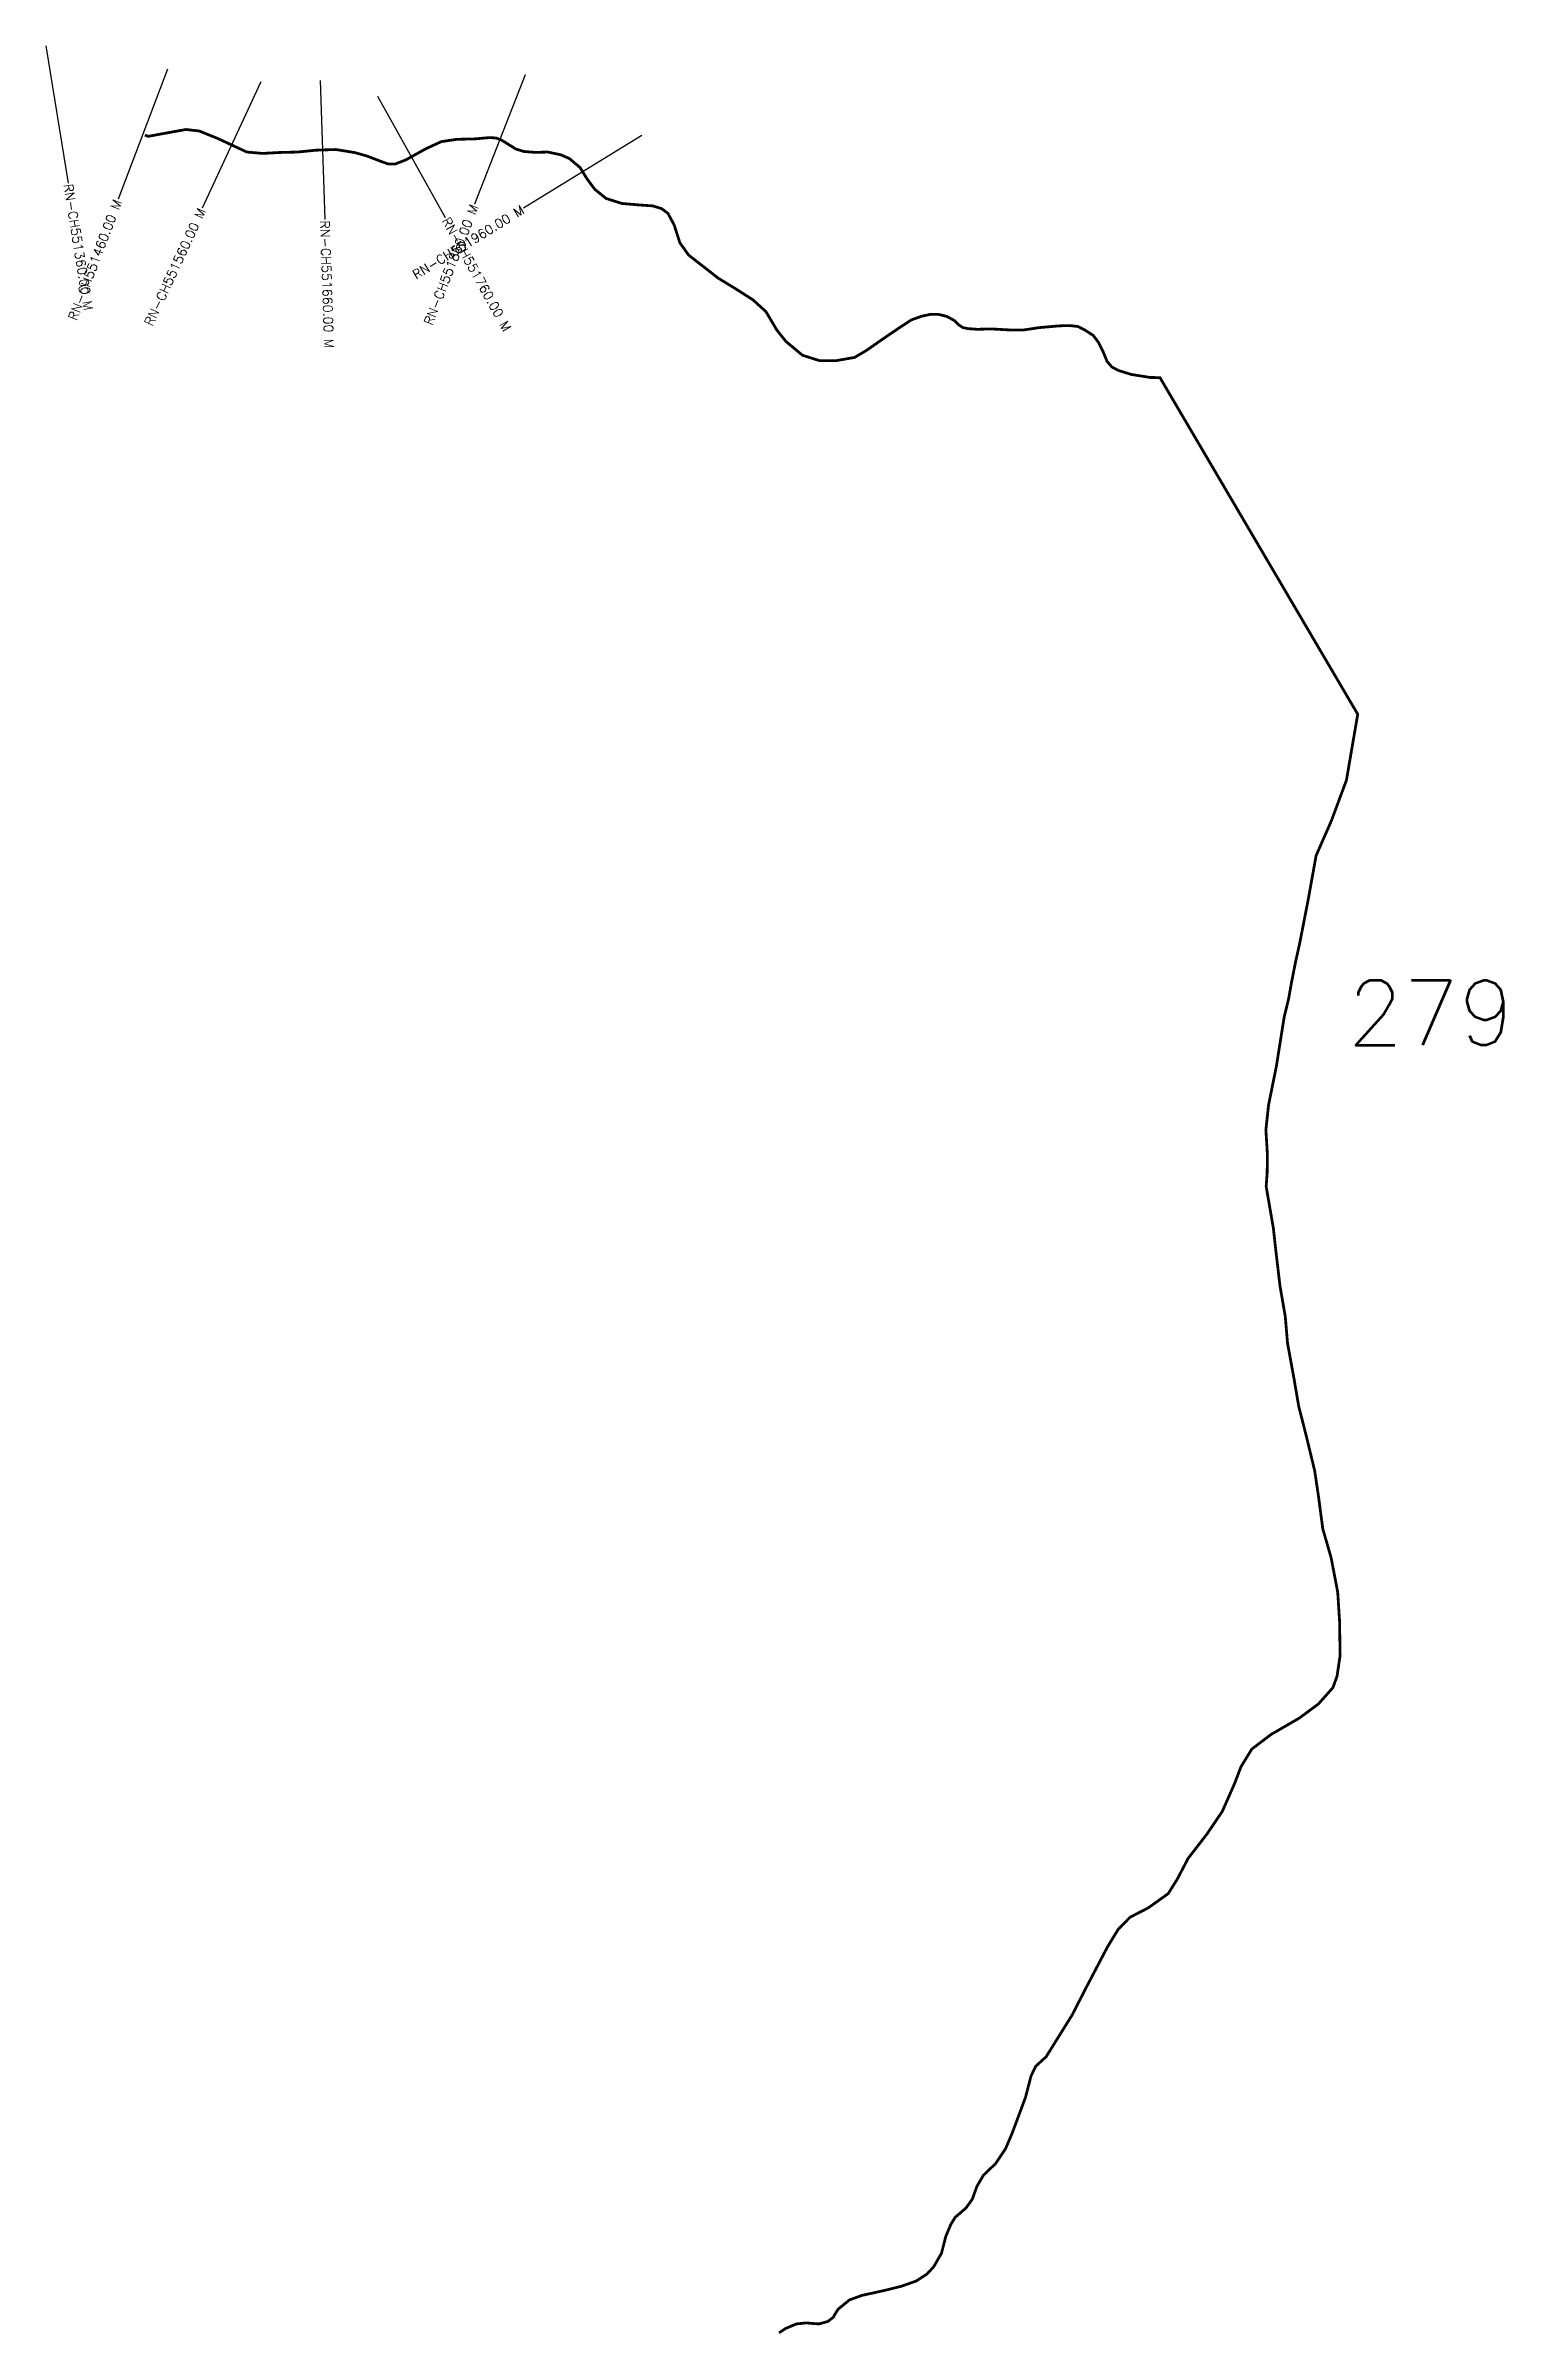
# Model space of a CAD drawing. Header units: metres. Extents: x 317826 to 321838, y 1856855 to 1863110.
# Drawn here: x 319260 to 320832, y 1856855 to 1859323 of the extents above; entities that cross this region are included whole.
import ezdxf
from ezdxf.enums import TextEntityAlignment as Align

# ---------------------------------------------------------------- set-up
doc = ezdxf.new("R2010")
doc.units = ezdxf.units.M
for name, color, linetype in [('CS', 134, 'Continuous'), ('CSMark', 6, 'Continuous'), ('NATURALLY PROTECTED', 3, 'Continuous')]:
    doc.layers.add(name, color=color, linetype=linetype)
doc.styles.get("Standard").update_dxf_attribs({"font": 'simplex.shx'})

msp = doc.modelspace()

# ---------------------------------------------------------------- texts
at = {"insert": (320664.2, 1858315.1), "char_height": 70, "attachment_point": 1}
msp.add_mtext_dynamic_manual_height_columns('279', width=95.172, gutter_width=1, heights=[0], dxfattribs=at)
at = {"layer": 'CSMark'}
for s, rotation, p in [('RN-CH551360.00 M', 279.2064, (319283.7, 1859173.9)), ('RN-CH551760.00 M', 299.043, (319691, 1859136.7)), ('RN-CH551660.00 M', 271.951, (319560.7, 1859134.5))]:
    msp.add_text(s, height=10, rotation=rotation, dxfattribs=at).set_placement(p, align=Align.MIDDLE_LEFT)
for s, rotation, p in [('RN-CH551460.00 M', 69.1557, (319337.3, 1859156.4)), ('RN-CH551560.00 M', 65.1466, (319428.1, 1859147)), ('RN-CH551960.00 M', 31.5595, (319774.3, 1859147.1)), ('RN-CH551860.00 M', 68.6649, (319722, 1859151))]:
    msp.add_text(s, height=10, rotation=rotation, dxfattribs=at).set_placement(p, align=Align.MIDDLE_RIGHT)

# ---------------------------------------------------------------- linework, layer by layer
at = {"layer": 'CS'}
for p, q in [((319259.6, 1859322.9), (319283.6, 1859174.8)), ((319391, 1859297.5), (319337.6, 1859157.4)), ((319491.6, 1859284), (319428.5, 1859147.9)), ((319555.6, 1859285.5), (319560.7, 1859135.5)), ((319776.9, 1859291.7), (319722.3, 1859151.9)), ((319617.7, 1859268.7), (319690.5, 1859137.6)), ((319902.9, 1859226.1), (319775.1, 1859147.6))]:
    msp.add_line(p, q, dxfattribs=at)
at = {"layer": 'NATURALLY PROTECTED', "const_width": 3, "flags": 128}
msp.add_lwpolyline([(319366.5, 1859226.6), (319370.1, 1859225.2), (319384.7, 1859227.9), (319410.9, 1859232.6), (319425.1, 1859231), (319445, 1859223), (319476.5, 1859208.3), (319493.5, 1859206.8), (319511.8, 1859207.8), (319531.3, 1859208.3), (319551.3, 1859210.3), (319572.7, 1859211), (319593.5, 1859207.6), (319606.4, 1859203.9), (319621.5, 1859198.1), (319629.1, 1859195.4), (319636.6, 1859195.4), (319648.1, 1859199.8), (319670, 1859212), (319686.4, 1859219.5), (319703, 1859222), (319723, 1859222.5), (319733, 1859223.4), (319739.1, 1859223.9), (319745.8, 1859223.3), (319751.1, 1859221.3), (319760.8, 1859215.3), (319766.7, 1859211.6), (319775.4, 1859208.9), (319788, 1859207.9), (319801.2, 1859208.3), (319815.3, 1859205.3), (319824.7, 1859201.2), (319836.1, 1859191.5), (319844.1, 1859178.6), (319852.2, 1859167.9), (319864.2, 1859158.2), (319881.3, 1859152.8), (319901.4, 1859151.1), (319914.5, 1859150.2), (319924.2, 1859147.2), (319931, 1859142), (319937.6, 1859129.7), (319943.8, 1859110.4), (319953.3, 1859097.1), (319985.1, 1859072.3), (320003.3, 1859061.2), (320022.6, 1859048.9), (320036.7, 1859036.1), (320048.4, 1859016.3), (320058.3, 1859003.9), (320076.1, 1858989.1), (320094.4, 1858983.3), (320112.6, 1858983.3), (320132.4, 1858986.8), (320145.4, 1858994.5), (320163, 1859006.8), (320180.7, 1859018.8), (320193.7, 1859027.3), (320205.1, 1859031.3), (320214.2, 1859033.2), (320222.9, 1859033.2), (320231.8, 1859031), (320239.7, 1859026.7), (320244.2, 1859022.2), (320249.2, 1859018.9), (320254.8, 1859017.8), (320264.7, 1859017.1), (320279.7, 1859017.5), (320301.3, 1859016.3), (320314.9, 1859016.4), (320331.5, 1859018.9), (320350.7, 1859020.6), (320357.4, 1859021), (320364.6, 1859021.1), (320373.4, 1859020.1), (320380.8, 1859016.3), (320389.8, 1859010.5), (320395.4, 1859003), (320400.5, 1858992.9), (320404.7, 1858982.5), (320409.9, 1858976.5), (320416.7, 1858972.8), (320430.9, 1858968.4), (320451.6, 1858965.1), (320461.8, 1858965), (320675.2, 1858601.9), (320663, 1858530.7), (320646.7, 1858486.8), (320630.3, 1858449.5), (320621.5, 1858400.5), (320612.5, 1858354.5), (320608.2, 1858335.2), (320603.8, 1858312.8), (320600.6, 1858294.9), (320595.8, 1858275.1), (320587.4, 1858222.1), (320579, 1858180.5), (320576.1, 1858153.6), (320577.7, 1858127.8), (320577.5, 1858107.4), (320576.4, 1858092.7), (320578.8, 1858078.7), (320584.2, 1858047.4), (320586.9, 1858022.9), (320591.3, 1857985.4), (320597, 1857952.5), (320599.5, 1857923.2), (320606.3, 1857886.1), (320611.6, 1857855.1), (320619.3, 1857825), (320628.7, 1857786.2), (320632.9, 1857758), (320637.5, 1857723.3), (320646.5, 1857692.1), (320653.6, 1857654.9), (320655.6, 1857623.9), (320656.2, 1857586.7), (320652.9, 1857564.5), (320648.5, 1857552.1), (320632.9, 1857534.5), (320612.4, 1857519.3), (320581.4, 1857501.3), (320560.9, 1857485.7), (320549.3, 1857466.8), (320542.3, 1857448.5), (320529.1, 1857418.6), (320512.6, 1857394.2), (320492.1, 1857367.7), (320480.4, 1857345.3), (320470.7, 1857329.8), (320449.2, 1857314.5), (320429.6, 1857304.4), (320416.8, 1857291.4), (320405.1, 1857272.2), (320382.1, 1857228.3), (320367.1, 1857199), (320339, 1857153.9), (320327.9, 1857143.8), (320322.7, 1857133.2), (320316.7, 1857110), (320302.4, 1857071.6), (320295.2, 1857054.7), (320284.4, 1857038.6), (320271.4, 1857026.2), (320264.3, 1857014.1), (320259.3, 1857000.2), (320252.5, 1856990.7), (320240.8, 1856980.7), (320236.2, 1856973.1), (320230.7, 1856960.1), (320226.1, 1856942), (320217.7, 1856927.4), (320210.3, 1856919.4), (320198.6, 1856911.9), (320182.9, 1856906.4), (320165.4, 1856902), (320140.3, 1856896.5), (320126.8, 1856891.6), (320114.9, 1856881.9), (320112.2, 1856878), (320109.3, 1856872.9), (320103.4, 1856868.3), (320093.7, 1856865.7), (320080.1, 1856866.8), (320069.5, 1856865.7), (320057.9, 1856860.8), (320050.8, 1856856.1)], dxfattribs=at)

msp.set_redraw_order([(e.dxf.handle, doc.entitydb.next_handle()) for e in msp.query("TEXT MTEXT ATTDEF DIMENSION ARC_DIMENSION")])  # texts and dimensions are drawn at this point

doc.saveas('drawing.dxf')
